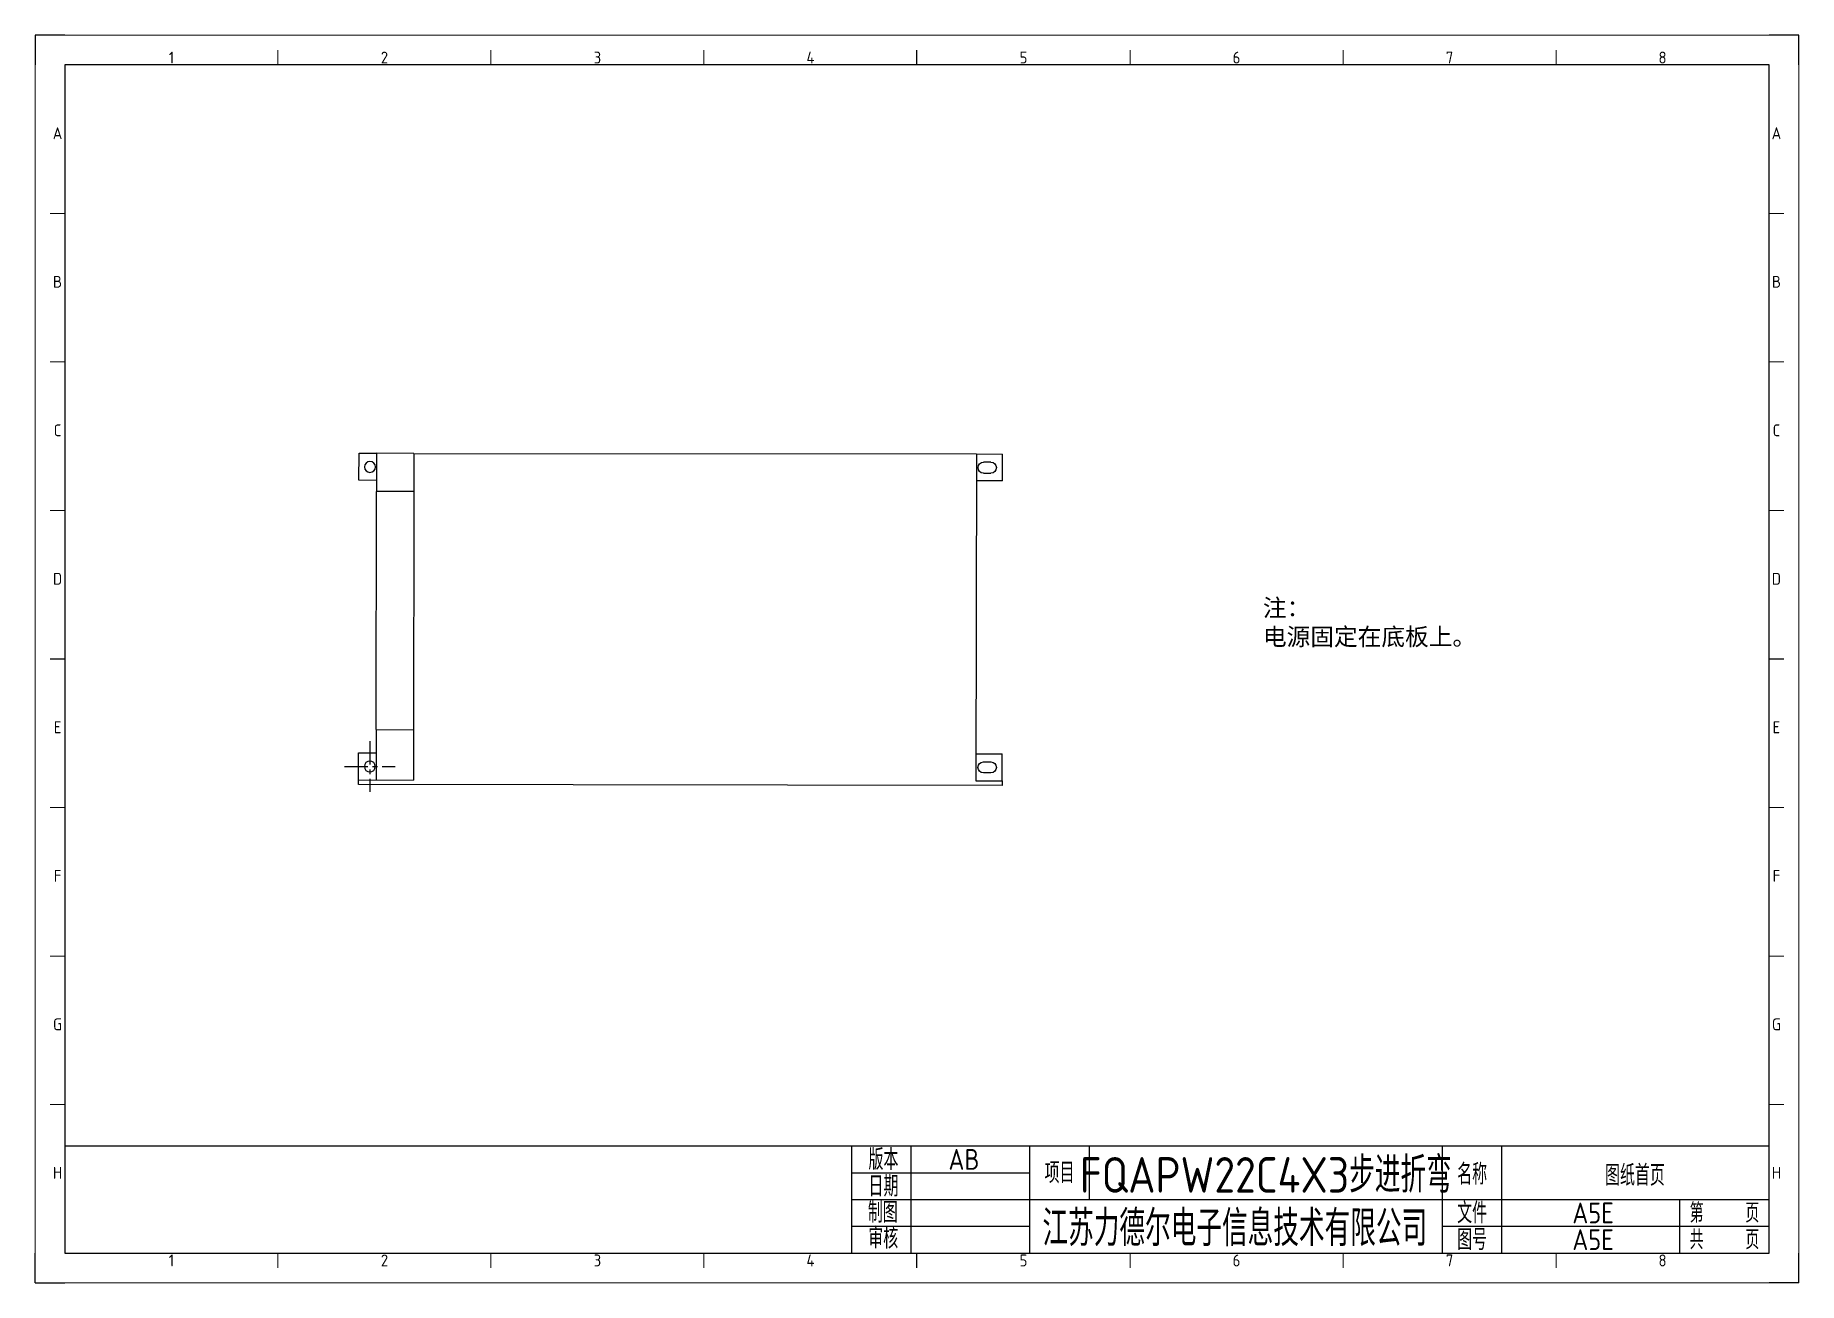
# Model space of a CAD drawing. Header units: millimetres. Extents: x -1494 to 5708, y 2764 to 5210.
# Drawn here: x 4623 to 5217, y 3336 to 3756 of the extents above; entities that cross this region are included whole.
import ezdxf
from ezdxf.enums import TextEntityAlignment as Align

# ---------------------------------------------------------------- set-up
doc = ezdxf.new("R2010")
doc.units = ezdxf.units.MM
doc.linetypes.add('CENTER', pattern=[2, 1.25, -0.25, 0.25, -0.25])
doc.layers.add('5', color=7, linetype='Continuous', true_color=0xffffff)
for name, color, linetype in [('AE_BOR', 1, 'Continuous'), ('XREF', 7, 'Continuous'), ('图框_标题栏属性', 1, 'Continuous'), ('图框_标题栏文字', 6, 'Continuous')]:
    doc.layers.add(name, color=color, linetype=linetype)
doc.styles.add('ACGBTS', font='ISOCP.SHX')
doc.styles.get("Standard").update_dxf_attribs({"font": 'arial.ttf'})
doc.styles.add('工程字', font='gbenor.shx', dxfattribs={"bigfont": 'gbcbig.shx'})

msp = doc.modelspace()

# ---------------------------------------------------------------- texts
at = {"layer": 'XREF', "color": 2, "insert": (5036.42, 3566.34), "char_height": 5.85, "attachment_point": 1}
msp.add_mtext_dynamic_manual_height_columns('{\\fSimSun|b0|i0|c134|p2;注：}\\P{\\fSimSun|b0|i0|c134|p2;电源固定在底板上。}', width=180.3061, gutter_width=8.12, heights=[66.03], dxfattribs=at)

# ---------------------------------------------------------------- blocks, each defined once
blk = doc.blocks.new('Border')
for p, q in [((584, 410), (10, 410)), ((10, 410), (10, 10)), ((584, 10), (584, 410)), ((10, 10), (584, 10))]:
    blk.add_line(p, q)
at = {"layer": 'AE_BOR', "color": 1, "lineweight": 30}
for p, q in [((10, 420), (0, 420)), ((0, 420), (0, 410)), ((594, 420), (584, 420)), ((594, 410), (594, 420)), ((297, 410), (297, 415)), ((5, 210), (10, 210)), ((584, 210), (589, 210)), ((0, 0), (0, 10)), ((297, 5), (297, 10)), ((594, 0), (594, 10)), ((0, 0), (10, 0)), ((594, 0), (584, 0))]:
    blk.add_line(p, q, dxfattribs=at)
at = {"layer": 'AE_BOR', "color": 1, "lineweight": 15}
for p, q in [((0, 420), (594, 420)), ((0, 0), (0, 420)), ((594, 420), (594, 0)), ((81.75, 410), (81.75, 415)), ((153.5, 410), (153.5, 415)), ((225.25, 410), (225.25, 415)), ((368.75, 410), (368.75, 415)), ((440.5, 410), (440.5, 415)), ((512.25, 410), (512.25, 415)), ((10, 360), (5, 360)), ((589, 360), (584, 360)), ((10, 310), (5, 310)), ((589, 310), (584, 310)), ((10, 260), (5, 260)), ((589, 260), (584, 260)), ((10, 160), (5, 160)), ((589, 160), (584, 160)), ((10, 110), (5, 110)), ((589, 110), (584, 110)), ((10, 60), (5, 60)), ((589, 60), (584, 60)), ((81.75, 5), (81.75, 10)), ((153.5, 5), (153.5, 10)), ((225.25, 5), (225.25, 10)), ((368.75, 5), (368.75, 10)), ((440.5, 5), (440.5, 10)), ((512.25, 5), (512.25, 10)), ((594, 0), (0, 0))]:
    blk.add_line(p, q, dxfattribs=at)
at = {"layer": 'AE_BOR', "color": 1, "lineweight": 15, "style": 'ACGBTS'}
for s, p in [('1', (45.875, 412.5)), ('2', (117.625, 412.5)), ('3', (189.375, 412.5)), ('4', (261.125, 412.5)), ('5', (332.875, 412.5)), ('6', (404.625, 412.5)), ('7', (476.375, 412.5)), ('8', (548.125, 412.5)), ('A', (7.5, 387)), ('A', (586.5, 387)), ('B', (7.5, 337)), ('B', (586.5, 337)), ('C', (7.5, 287)), ('C', (586.5, 287)), ('D', (7.5, 237)), ('D', (586.5, 237)), ('E', (7.5, 187)), ('E', (586.5, 187)), ('F', (7.5, 137)), ('F', (586.5, 137)), ('G', (7.5, 87)), ('G', (586.5, 87)), ('H', (7.5, 37)), ('H', (586.5, 37)), ('1', (45.875, 7.5)), ('2', (117.625, 7.5)), ('3', (189.375, 7.5)), ('4', (261.125, 7.5)), ('5', (332.875, 7.5)), ('6', (404.625, 7.5)), ('7', (476.375, 7.5)), ('8', (548.125, 7.5))]:
    blk.add_text(s, height=4, dxfattribs=at).set_placement(p, align=Align.MIDDLE)
blk = doc.blocks.new('TITLE3')
for p, q in [((-309, 0), (-309, 36)), ((-289, 0), (-289, 36)), ((-249, 0), (-249, 36)), ((-249, 0), (-249, 36)), ((-249, 0), (-249, 36)), ((-229, 36), (-229, 27)), ((-110, 0), (-110, 36)), ((-90, 0), (-90, 36)), ((-309, 27), (-249, 27)), ((-229, 27), (-229, 18)), ((-309, 18), (-248.01, 18)), ((-249, 18), (0, 18)), ((-30, 0), (-30, 18)), ((-309, 9), (-249, 9)), ((-110, 9), (0, 9)), ((-289, 4.18), (-289, 4.18)), ((-289, 4.18), (-289, 4.18))]:
    blk.add_line(p, q)
blk.add_lwpolyline([(-309, 36), (-574, 36), (-574, 0), (-309, 0)], close=True)
blk.add_lwpolyline([(-309, 0), (0, 0), (0, 36), (-309, 36)])
at = {"layer": '图框_标题栏属性', "style": '工程字'}
for tag, height, p in [('版本', 7, (-271.17, 31.5)), ('项目', 12, (-169.5, 27)), ('名称', 7, (-45.16, 26.53)), ('日期', 7, (-271.17, 22.5)), ('制图', 7, (-271.33, 13.69)), ('公司名称', 12, (-179.94, 9)), ('文件', 7, (-59.26, 13.5)), ('页数', 7, (-15, 13.5)), ('审核', 7, (-270.7, 4.72)), ('图号', 7, (-59.26, 4.5)), ('总数', 7, (-15, 4.5))]:
    blk.add_attdef(tag, text='', height=height, dxfattribs=at).set_placement(p, align=Align.MIDDLE)
at = {"layer": '图框_标题栏文字', "style": '工程字'}
for s, height, p in [('版本', 7, (-298.29, 31.5)), ('项目', 7, (-239, 27)), ('名称', 7, (-100, 26.53)), ('日期', 7, (-298.29, 22.5)), ('制图', 7, (-298.51, 13.69)), ('文件', 7, (-100, 13.5)), ('第    页', 6.5, (-15, 13.5)), ('审核', 7, (-298.37, 5.01)), ('图号', 7, (-100, 4.5)), ('共    页', 6.5, (-15, 4.5))]:
    blk.add_text(s, height=height, dxfattribs=at).set_placement(p, align=Align.MIDDLE_CENTER)

# ---------------------------------------------------------------- linework, layer by layer
at = {"layer": '5', "color": 252}
for p, q in [((4731.94, 3606.31), (4731.95, 3615.41)), ((4731.95, 3615.41), (4737.84, 3615.41)), ((4737.84, 3615.41), (4737.83, 3602.53)), ((4750.44, 3615.39), (4737.84, 3615.41)), ((4750.44, 3615.39), (4750.32, 3505.39)), ((4750.44, 3615.39), (4939.89, 3615.18)), ((4939.89, 3615.18), (4939.77, 3505.18)), ((4939.89, 3615.18), (4948.68, 3615.17)), ((4944.81, 3612.42), (4942.29, 3612.43)), ((4948.67, 3606.12), (4948.68, 3615.17)), ((4737.83, 3606.3), (4731.94, 3606.31)), ((4948.67, 3606.12), (4939.88, 3606.13)), ((4942.29, 3608.74), (4944.81, 3608.73)), ((4737.73, 3522.37), (4737.83, 3602.53)), ((4750.43, 3602.51), (4737.83, 3602.53)), ((4737.73, 3522.37), (4737.72, 3505.41)), ((4737.73, 3522.37), (4750.33, 3522.35)), ((4731.82, 3505.42), (4731.83, 3514.52)), ((4731.83, 3514.52), (4737.73, 3514.52)), ((4939.78, 3514.22), (4948.57, 3514.21)), ((4942.28, 3511.49), (4944.8, 3511.49)), ((4948.56, 3505.17), (4948.57, 3514.21)), ((4731.82, 3503.84), (4731.82, 3505.42)), ((4731.82, 3505.42), (4750.32, 3505.39)), ((4939.77, 3505.18), (4948.56, 3505.17)), ((4944.8, 3507.8), (4942.28, 3507.8)), ((4948.56, 3505.17), (4948.56, 3503.59)), ((4948.56, 3503.59), (4731.82, 3503.84))]:
    msp.add_line(p, q, dxfattribs=at)
at = {"layer": '5', "color": 23, "linetype": 'CENTER', "ltscale": 6.35}
for p, q in [((4735.61, 3518.52), (4735.59, 3501.38)), ((4727.02, 3509.96), (4744.17, 3509.94))]:
    msp.add_line(p, q, dxfattribs=at)
at = {"layer": '5', "color": 252, "extrusion": (0, 0, -1)}
for centre in [(-4735.65, 3610.82), (-4735.6, 3509.95)]:
    msp.add_circle(centre, 1.84, dxfattribs=at)
for centre, start, end in [((-4942.29, 3610.58), 270.0657, 90.0657), ((-4944.81, 3610.58), 90.0657, 270.0657), ((-4942.28, 3509.65), 270.0657, 90.0657), ((-4944.8, 3509.64), 90.0657, 270.0657)]:
    msp.add_arc(centre, 1.84, start, end, dxfattribs=at)

# ---------------------------------------------------------------- block references
at = {"layer": 'XREF'}
msp.add_blockref('Border', (4622.9, 3336.15), dxfattribs=at)
msp.add_blockref('TITLE3', (5206.9, 3346.15), dxfattribs=at).add_auto_attribs({'文件': 'A5E', '图号': 'A5E', '名称': '图纸首页', '公司名称': '江苏力德尔电子信息技术有限公司', '项目': 'FQAPW22C4X3步进折弯', '版本': 'AB'})

msp.set_redraw_order([(e.dxf.handle, doc.entitydb.next_handle()) for e in msp.query("TEXT MTEXT ATTDEF DIMENSION ARC_DIMENSION")])  # texts and dimensions are drawn at this point

doc.saveas('drawing.dxf')
